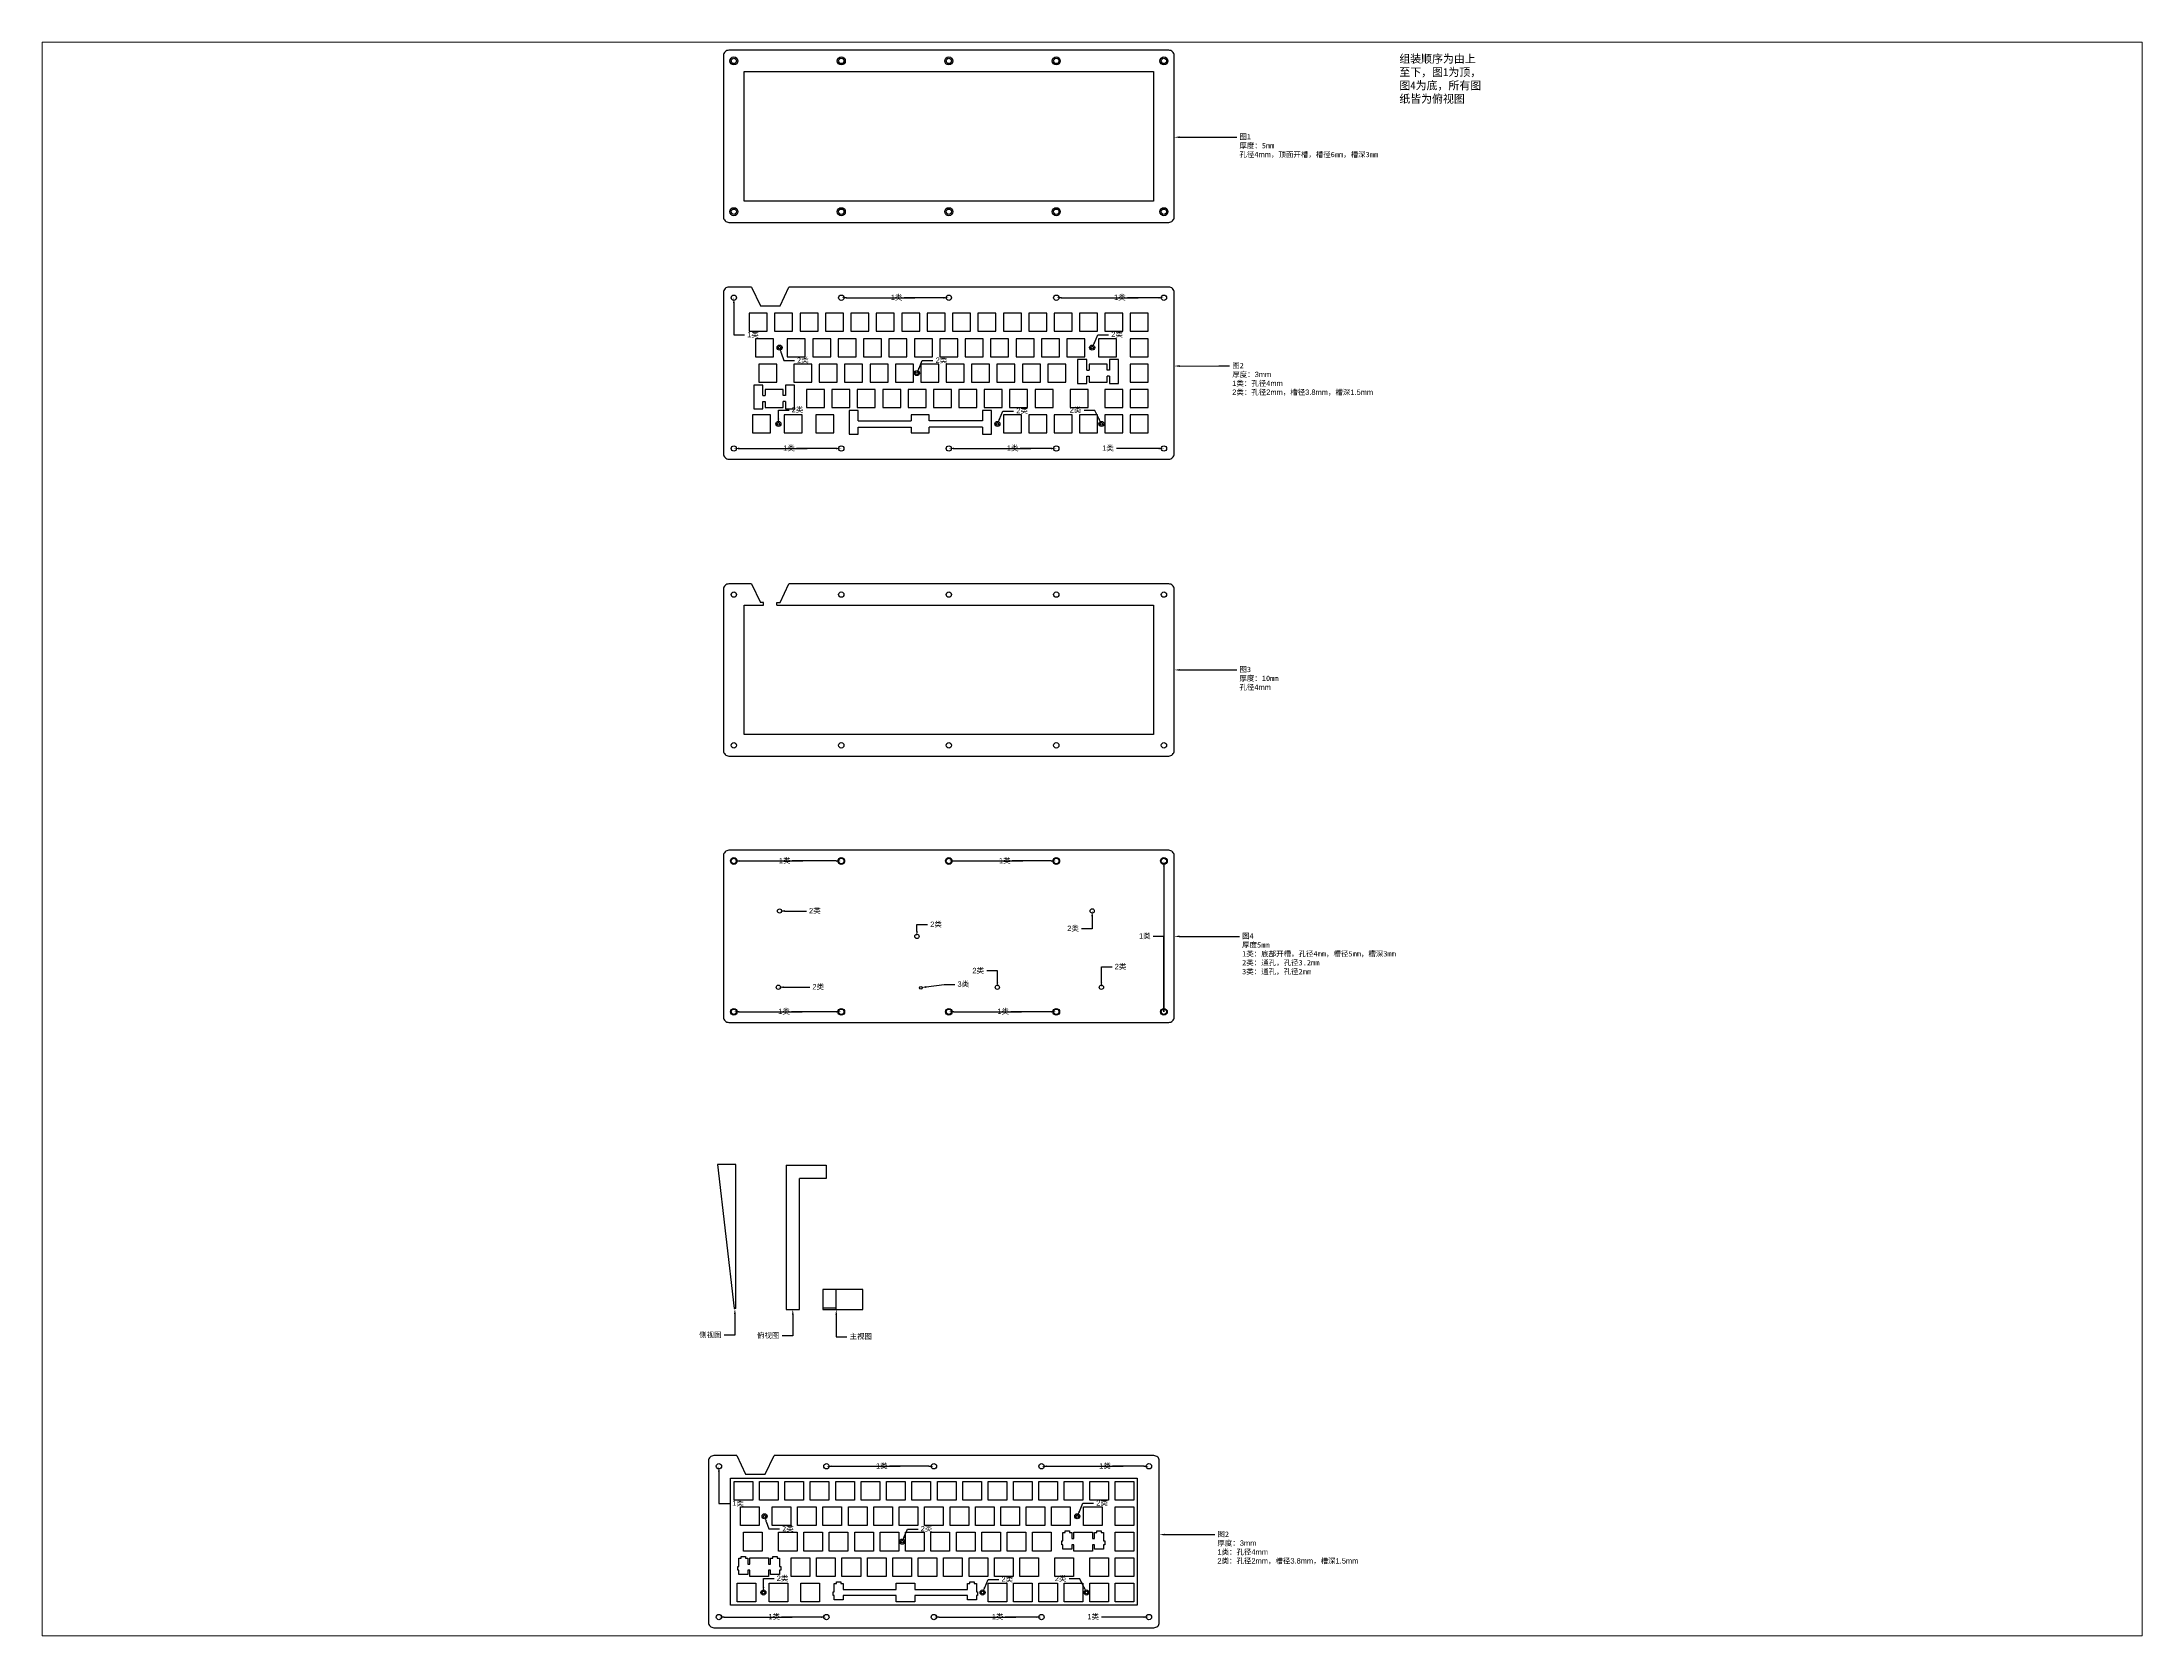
# Paper-space layout '布局2' of a CAD drawing. Header units: millimetres. Extents: x 26 to 231, y 20 to 176.
# The model-space entities are those that its viewports show. They can reach past a viewport. Long polylines and large blocks are cut down to what shows.
import ezdxf
from ezdxf import colors
from ezdxf.entities.mleader import LeaderData, LeaderLine
from ezdxf.math import Vec2, Vec3

# ---------------------------------------------------------------- set-up
doc = ezdxf.new("R2010")
doc.units = ezdxf.units.MM
doc.styles.get("Standard").update_dxf_attribs({"font": 'arial.ttf'})

msp = doc.modelspace()

# ---------------------------------------------------------------- linework, layer by layer
for p, q in [((21.1, -177.5), (27.7, -191.5)), ((42.6, -191.5), (49.1, -177.5)), ((27.7, -191.5), (42.6, -191.5)), ((272.4, -231.9), (265.6, -231.9)), ((265.6, -231.9), (265.6, -249.7)), ((272.4, -239.7), (272.4, -231.9)), ((296.2, -231.9), (289.4, -231.9)), ((289.4, -231.9), (289.4, -239.7)), ((296.2, -249.7), (296.2, -231.9)), ((29.5, -251), (22.8, -251)), ((22.8, -251), (22.8, -268.8)), ((29.5, -258.7), (29.5, -251)), ((53.3, -251), (46.6, -251)), ((46.6, -251), (46.6, -258.7)), ((53.3, -268.8), (53.3, -251)), ((265.6, -249.7), (272.4, -249.7)), ((272.4, -239.7), (274.2, -239.7)), ((272.4, -249.7), (272.4, -244.3)), ((272.4, -244.3), (274.2, -244.3)), ((289.4, -239.7), (287.7, -239.7)), ((289.4, -244.3), (287.7, -244.3)), ((289.4, -244.3), (289.4, -249.7)), ((289.4, -249.7), (296.2, -249.7)), ((29.5, -258.7), (31.3, -258.7)), ((29.5, -268.8), (29.5, -263.3)), ((29.5, -263.3), (31.3, -263.3)), ((46.6, -258.7), (44.8, -258.7)), ((46.6, -263.3), (44.8, -263.3)), ((46.6, -263.3), (46.6, -268.8)), ((22.8, -268.8), (29.5, -268.8)), ((46.6, -268.8), (53.3, -268.8)), ((100.9, -270), (94.2, -270)), ((94.2, -270), (94.2, -287.8)), ((100.9, -277.8), (100.9, -270)), ((100.9, -277.8), (140.8, -277.8)), ((100.9, -287.8), (100.9, -282.4)), ((100.9, -282.4), (140.8, -282.4)), ((194.2, -277.8), (154.3, -277.8)), ((194.2, -282.4), (154.3, -282.4)), ((200.9, -270), (194.2, -270)), ((194.2, -270), (194.2, -277.8)), ((194.2, -282.4), (194.2, -287.8)), ((200.9, -287.8), (200.9, -270)), ((94.2, -287.8), (100.9, -287.8)), ((194.2, -287.8), (200.9, -287.8)), ((21.1, -400), (27.7, -414)), ((42.6, -414), (49.1, -400)), ((30.1, -414), (27.7, -414)), ((30.1, -416), (30.1, -414)), ((40.1, -416), (40.1, -414)), ((40.1, -414), (42.6, -414)), ((-4.5, -835.2), (8, -943.2)), ((9.3, -835.2), (-4.5, -835.2)), ((9.3, -943.2), (9.3, -835.2)), ((47, -835.8), (47, -943.8)), ((47, -835.8), (77, -835.8)), ((57, -943.8), (57, -845.8)), ((77, -845.8), (57, -845.8)), ((77, -835.8), (77, -845.8)), ((84.6, -928.8), (74.6, -928.8)), ((74.6, -928.8), (74.6, -943.8)), ((84.6, -943.8), (84.6, -928.8)), ((104.6, -928.8), (84.6, -928.8)), ((104.6, -943.8), (104.6, -928.8)), ((9.3, -943.2), (8, -943.2)), ((47, -943.8), (57, -943.8)), ((74.6, -942.6), (84.6, -942.6)), ((74.6, -943.8), (84.6, -943.8)), ((84.6, -943.8), (104.6, -943.8)), ((10, -1053.4), (16.6, -1067.4)), ((31.4, -1067.4), (38, -1053.4)), ((16.6, -1067.4), (31.4, -1067.4))]:
    msp.add_line(p, q)
at = {"color": 0}
for p, q in [((5.4, -1070.3), (310.2, -1070.3)), ((5.4, -1165.5), (5.4, -1070.3)), ((310.2, -1070.3), (310.2, -1165.5)), ((8, -1072.8), (22, -1072.8)), ((8, -1086.8), (8, -1072.8)), ((22, -1072.8), (22, -1086.8)), ((27, -1072.8), (41, -1072.8)), ((27, -1086.8), (27, -1072.8)), ((41, -1072.8), (41, -1086.8)), ((46.1, -1072.8), (60.1, -1072.8)), ((46.1, -1086.8), (46.1, -1072.8)), ((60.1, -1072.8), (60.1, -1086.8)), ((65.1, -1072.8), (79.1, -1072.8)), ((65.1, -1086.8), (65.1, -1072.8)), ((79.1, -1072.8), (79.1, -1086.8)), ((84.2, -1072.8), (98.2, -1072.8)), ((84.2, -1086.8), (84.2, -1072.8)), ((98.2, -1072.8), (98.2, -1086.8)), ((103.2, -1072.8), (117.2, -1072.8)), ((103.2, -1086.8), (103.2, -1072.8)), ((117.2, -1072.8), (117.2, -1086.8)), ((122.3, -1072.8), (136.3, -1072.8)), ((122.3, -1086.8), (122.3, -1072.8)), ((136.3, -1072.8), (136.3, -1086.8)), ((141.3, -1072.8), (155.3, -1072.8)), ((141.3, -1086.8), (141.3, -1072.8)), ((155.3, -1072.8), (155.3, -1086.8)), ((160.4, -1072.8), (174.4, -1072.8)), ((160.4, -1086.8), (160.4, -1072.8)), ((174.4, -1072.8), (174.4, -1086.8)), ((179.4, -1072.8), (193.4, -1072.8)), ((179.4, -1086.8), (179.4, -1072.8)), ((193.4, -1072.8), (193.4, -1086.8)), ((198.5, -1072.8), (212.5, -1072.8)), ((198.5, -1086.8), (198.5, -1072.8)), ((212.5, -1072.8), (212.5, -1086.8)), ((217.5, -1072.8), (231.5, -1072.8)), ((217.5, -1086.8), (217.5, -1072.8)), ((231.5, -1072.8), (231.5, -1086.8)), ((236.6, -1072.8), (250.6, -1072.8)), ((236.6, -1086.8), (236.6, -1072.8)), ((250.6, -1072.8), (250.6, -1086.8)), ((255.6, -1072.8), (269.6, -1072.8)), ((255.6, -1086.8), (255.6, -1072.8)), ((269.6, -1072.8), (269.6, -1086.8)), ((274.7, -1072.8), (288.7, -1072.8)), ((274.7, -1086.8), (274.7, -1072.8)), ((288.7, -1072.8), (288.7, -1086.8)), ((293.7, -1072.8), (307.7, -1072.8)), ((293.7, -1086.8), (293.7, -1072.8)), ((307.7, -1072.8), (307.7, -1086.8)), ((22, -1086.8), (8, -1086.8)), ((12.7, -1091.9), (26.7, -1091.9)), ((12.7, -1105.9), (12.7, -1091.9)), ((26.7, -1091.9), (26.7, -1105.9)), ((41, -1086.8), (27, -1086.8)), ((36.5, -1091.9), (50.5, -1091.9)), ((36.5, -1105.9), (36.5, -1091.9)), ((60.1, -1086.8), (46.1, -1086.8)), ((50.5, -1091.9), (50.5, -1105.9)), ((55.6, -1091.9), (69.6, -1091.9)), ((55.6, -1105.9), (55.6, -1091.9)), ((79.1, -1086.8), (65.1, -1086.8)), ((69.6, -1091.9), (69.6, -1105.9)), ((74.6, -1091.9), (88.6, -1091.9)), ((74.6, -1105.9), (74.6, -1091.9)), ((98.2, -1086.8), (84.2, -1086.8)), ((88.6, -1091.9), (88.6, -1105.9)), ((93.7, -1091.9), (107.7, -1091.9)), ((93.7, -1105.9), (93.7, -1091.9)), ((117.2, -1086.8), (103.2, -1086.8)), ((107.7, -1091.9), (107.7, -1105.9)), ((112.7, -1091.9), (126.7, -1091.9)), ((112.7, -1105.9), (112.7, -1091.9)), ((136.3, -1086.8), (122.3, -1086.8)), ((126.7, -1091.9), (126.7, -1105.9)), ((131.8, -1091.9), (145.8, -1091.9)), ((131.8, -1105.9), (131.8, -1091.9)), ((155.3, -1086.8), (141.3, -1086.8)), ((145.8, -1091.9), (145.8, -1105.9)), ((150.8, -1091.9), (164.8, -1091.9)), ((150.8, -1105.9), (150.8, -1091.9)), ((174.4, -1086.8), (160.4, -1086.8)), ((164.8, -1091.9), (164.8, -1105.9)), ((169.9, -1091.9), (183.9, -1091.9)), ((169.9, -1105.9), (169.9, -1091.9)), ((193.4, -1086.8), (179.4, -1086.8)), ((183.9, -1091.9), (183.9, -1105.9)), ((188.9, -1091.9), (202.9, -1091.9)), ((188.9, -1105.9), (188.9, -1091.9)), ((212.5, -1086.8), (198.5, -1086.8)), ((202.9, -1091.9), (202.9, -1105.9)), ((208, -1091.9), (222, -1091.9)), ((208, -1105.9), (208, -1091.9)), ((231.5, -1086.8), (217.5, -1086.8)), ((222, -1091.9), (222, -1105.9)), ((227, -1091.9), (241, -1091.9)), ((227, -1105.9), (227, -1091.9)), ((250.6, -1086.8), (236.6, -1086.8)), ((241, -1091.9), (241, -1105.9)), ((246.1, -1091.9), (260.1, -1091.9)), ((246.1, -1105.9), (246.1, -1091.9)), ((269.6, -1086.8), (255.6, -1086.8)), ((260.1, -1091.9), (260.1, -1105.9)), ((269.9, -1091.9), (283.9, -1091.9)), ((269.9, -1105.9), (269.9, -1091.9)), ((288.7, -1086.8), (274.7, -1086.8)), ((283.9, -1091.9), (283.9, -1105.9)), ((307.7, -1086.8), (293.7, -1086.8)), ((293.7, -1091.9), (307.7, -1091.9)), ((293.7, -1105.9), (293.7, -1091.9)), ((307.7, -1091.9), (307.7, -1105.9)), ((26.7, -1105.9), (12.7, -1105.9)), ((15.1, -1110.9), (29.1, -1110.9)), ((15.1, -1124.9), (15.1, -1110.9)), ((29.1, -1110.9), (29.1, -1124.9)), ((50.5, -1105.9), (36.5, -1105.9)), ((41.3, -1110.9), (55.3, -1110.9)), ((41.3, -1124.9), (41.3, -1110.9)), ((55.3, -1110.9), (55.3, -1124.9)), ((69.6, -1105.9), (55.6, -1105.9)), ((60.4, -1110.9), (74.4, -1110.9)), ((60.4, -1124.9), (60.4, -1110.9)), ((74.4, -1110.9), (74.4, -1124.9)), ((88.6, -1105.9), (74.6, -1105.9)), ((79.4, -1110.9), (93.4, -1110.9)), ((79.4, -1124.9), (79.4, -1110.9)), ((93.4, -1110.9), (93.4, -1124.9)), ((107.7, -1105.9), (93.7, -1105.9)), ((98.5, -1110.9), (112.5, -1110.9)), ((98.5, -1124.9), (98.5, -1110.9)), ((112.5, -1110.9), (112.5, -1124.9)), ((126.7, -1105.9), (112.7, -1105.9)), ((117.5, -1110.9), (131.5, -1110.9)), ((117.5, -1124.9), (117.5, -1110.9)), ((131.5, -1110.9), (131.5, -1124.9)), ((145.8, -1105.9), (131.8, -1105.9)), ((136.6, -1110.9), (150.6, -1110.9)), ((136.6, -1124.9), (136.6, -1110.9)), ((150.6, -1110.9), (150.6, -1124.9)), ((164.8, -1105.9), (150.8, -1105.9)), ((155.6, -1110.9), (169.6, -1110.9)), ((155.6, -1124.9), (155.6, -1110.9)), ((169.6, -1110.9), (169.6, -1124.9)), ((183.9, -1105.9), (169.9, -1105.9)), ((174.7, -1110.9), (188.7, -1110.9)), ((174.7, -1124.9), (174.7, -1110.9)), ((188.7, -1110.9), (188.7, -1124.9)), ((202.9, -1105.9), (188.9, -1105.9)), ((193.7, -1110.9), (207.7, -1110.9)), ((193.7, -1124.9), (193.7, -1110.9)), ((207.7, -1110.9), (207.7, -1124.9)), ((222, -1105.9), (208, -1105.9)), ((212.8, -1110.9), (226.8, -1110.9)), ((212.8, -1124.9), (212.8, -1110.9)), ((226.8, -1110.9), (226.8, -1124.9)), ((241, -1105.9), (227, -1105.9)), ((231.8, -1110.9), (245.8, -1110.9)), ((231.8, -1124.9), (231.8, -1110.9)), ((245.8, -1110.9), (245.8, -1124.9)), ((260.1, -1105.9), (246.1, -1105.9)), ((253.7, -1120.2), (253.7, -1117.4)), ((253.7, -1117.4), (254.5, -1117.4)), ((254.5, -1117.4), (254.5, -1111.1)), ((254.5, -1111.1), (256.2, -1111.1)), ((256.2, -1111.1), (256.2, -1109.9)), ((256.2, -1109.9), (259.5, -1109.9)), ((259.5, -1109.9), (259.5, -1111.1)), ((259.5, -1111.1), (261.2, -1111.1)), ((261.2, -1111.1), (261.2, -1115.6)), ((261.2, -1115.6), (262.8, -1115.6)), ((262.8, -1115.6), (262.8, -1110.9)), ((262.8, -1110.9), (276.8, -1110.9)), ((283.9, -1105.9), (269.9, -1105.9)), ((276.8, -1110.9), (276.8, -1115.6)), ((276.8, -1115.6), (278.3, -1115.6)), ((278.3, -1115.6), (278.3, -1111.1)), ((278.3, -1111.1), (280, -1111.1)), ((280, -1111.1), (280, -1109.9)), ((280, -1109.9), (283.3, -1109.9)), ((283.3, -1109.9), (283.3, -1111.1)), ((283.3, -1111.1), (285, -1111.1)), ((285, -1111.1), (285, -1117.4)), ((285, -1117.4), (285.9, -1117.4)), ((285.9, -1117.4), (285.9, -1120.2)), ((307.7, -1105.9), (293.7, -1105.9)), ((293.7, -1110.9), (307.7, -1110.9)), ((293.7, -1124.9), (293.7, -1110.9)), ((307.7, -1110.9), (307.7, -1124.9)), ((11.6, -1136.5), (11.6, -1130.2)), ((11.6, -1130.2), (13.3, -1130.2)), ((13.3, -1130.2), (13.3, -1129)), ((13.3, -1129), (16.6, -1129)), ((29.1, -1124.9), (15.1, -1124.9)), ((16.6, -1129), (16.6, -1130.2)), ((16.6, -1130.2), (18.3, -1130.2)), ((18.3, -1130.2), (18.3, -1134.7)), ((19.9, -1134.7), (19.9, -1130)), ((19.9, -1130), (33.9, -1130)), ((33.9, -1130), (33.9, -1134.7)), ((35.4, -1134.7), (35.4, -1130.2)), ((35.4, -1130.2), (37.1, -1130.2)), ((37.1, -1130.2), (37.1, -1129)), ((37.1, -1129), (40.4, -1129)), ((40.4, -1129), (40.4, -1130.2)), ((40.4, -1130.2), (42.1, -1130.2)), ((55.3, -1124.9), (41.3, -1124.9)), ((42.1, -1130.2), (42.1, -1136.5)), ((50.8, -1130), (64.8, -1130)), ((50.8, -1144), (50.8, -1130)), ((74.4, -1124.9), (60.4, -1124.9)), ((64.8, -1130), (64.8, -1144)), ((69.9, -1130), (83.9, -1130)), ((69.9, -1144), (69.9, -1130)), ((93.4, -1124.9), (79.4, -1124.9)), ((83.9, -1130), (83.9, -1144)), ((88.9, -1130), (102.9, -1130)), ((88.9, -1144), (88.9, -1130)), ((112.5, -1124.9), (98.5, -1124.9)), ((102.9, -1130), (102.9, -1144)), ((108, -1130), (122, -1130)), ((108, -1144), (108, -1130)), ((131.5, -1124.9), (117.5, -1124.9)), ((122, -1130), (122, -1144)), ((127, -1130), (141, -1130)), ((127, -1144), (127, -1130)), ((150.6, -1124.9), (136.6, -1124.9)), ((141, -1130), (141, -1144)), ((146.1, -1130), (160.1, -1130)), ((146.1, -1144), (146.1, -1130)), ((169.6, -1124.9), (155.6, -1124.9)), ((160.1, -1130), (160.1, -1144)), ((165.1, -1130), (179.1, -1130)), ((165.1, -1144), (165.1, -1130)), ((188.7, -1124.9), (174.7, -1124.9)), ((179.1, -1130), (179.1, -1144)), ((184.2, -1130), (198.2, -1130)), ((184.2, -1144), (184.2, -1130)), ((207.7, -1124.9), (193.7, -1124.9)), ((198.2, -1130), (198.2, -1144)), ((203.2, -1130), (217.2, -1130)), ((203.2, -1144), (203.2, -1130)), ((226.8, -1124.9), (212.8, -1124.9)), ((217.2, -1130), (217.2, -1144)), ((222.3, -1130), (236.3, -1130)), ((222.3, -1144), (222.3, -1130)), ((245.8, -1124.9), (231.8, -1124.9)), ((236.3, -1130), (236.3, -1144)), ((248.5, -1130), (262.5, -1130)), ((248.5, -1144), (248.5, -1130)), ((254.5, -1120.2), (253.7, -1120.2)), ((254.5, -1123.4), (254.5, -1120.2)), ((261.2, -1123.4), (254.5, -1123.4)), ((262.8, -1120.2), (261.2, -1120.2)), ((261.2, -1120.2), (261.2, -1123.4)), ((262.5, -1130), (262.5, -1144)), ((262.8, -1124.9), (262.8, -1120.2)), ((276.8, -1124.9), (262.8, -1124.9)), ((274.7, -1130), (288.7, -1130)), ((274.7, -1144), (274.7, -1130)), ((278.3, -1120.2), (276.8, -1120.2)), ((276.8, -1120.2), (276.8, -1124.9)), ((278.3, -1123.4), (278.3, -1120.2)), ((285, -1123.4), (278.3, -1123.4)), ((285.9, -1120.2), (285, -1120.2)), ((285, -1120.2), (285, -1123.4)), ((288.7, -1130), (288.7, -1144)), ((307.7, -1124.9), (293.7, -1124.9)), ((293.7, -1130), (307.7, -1130)), ((293.7, -1144), (293.7, -1130)), ((307.7, -1130), (307.7, -1144)), ((10.3, -1149), (24.3, -1149)), ((10.3, -1163), (10.3, -1149)), ((10.8, -1139.3), (10.8, -1136.5)), ((10.8, -1136.5), (11.6, -1136.5)), ((11.6, -1139.3), (10.8, -1139.3)), ((11.6, -1142.5), (11.6, -1139.3)), ((18.3, -1142.5), (11.6, -1142.5)), ((18.3, -1134.7), (19.9, -1134.7)), ((19.9, -1139.3), (18.3, -1139.3)), ((18.3, -1139.3), (18.3, -1142.5)), ((19.9, -1144), (19.9, -1139.3)), ((33.9, -1144), (19.9, -1144)), ((24.3, -1149), (24.3, -1163)), ((33.9, -1134.7), (35.4, -1134.7)), ((35.4, -1139.3), (33.9, -1139.3)), ((33.9, -1139.3), (33.9, -1144)), ((34.2, -1149), (48.2, -1149)), ((34.2, -1163), (34.2, -1149)), ((35.4, -1142.5), (35.4, -1139.3)), ((42.1, -1142.5), (35.4, -1142.5)), ((42.1, -1136.5), (43, -1136.5)), ((43, -1139.3), (42.1, -1139.3)), ((42.1, -1139.3), (42.1, -1142.5)), ((43, -1136.5), (43, -1139.3)), ((48.2, -1149), (48.2, -1163)), ((64.8, -1144), (50.8, -1144)), ((58, -1149), (72, -1149)), ((58, -1163), (58, -1149)), ((83.9, -1144), (69.9, -1144)), ((72, -1149), (72, -1163)), ((83, -1155.5), (83, -1149.2)), ((83, -1149.2), (84.8, -1149.2)), ((84.8, -1149.2), (84.8, -1148)), ((84.8, -1148), (88.1, -1148)), ((88.1, -1148), (88.1, -1149.2)), ((88.1, -1149.2), (89.8, -1149.2)), ((102.9, -1144), (88.9, -1144)), ((89.8, -1149.2), (89.8, -1153.7)), ((122, -1144), (108, -1144)), ((141, -1144), (127, -1144)), ((129.4, -1153.7), (129.4, -1149)), ((129.4, -1149), (143.4, -1149)), ((143.4, -1149), (143.4, -1153.7)), ((160.1, -1144), (146.1, -1144)), ((179.1, -1144), (165.1, -1144)), ((183, -1153.7), (183, -1149.2)), ((183, -1149.2), (184.8, -1149.2)), ((198.2, -1144), (184.2, -1144)), ((184.8, -1149.2), (184.8, -1148)), ((184.8, -1148), (188.1, -1148)), ((188.1, -1148), (188.1, -1149.2)), ((188.1, -1149.2), (189.8, -1149.2)), ((189.8, -1149.2), (189.8, -1155.5)), ((198.5, -1149), (212.5, -1149)), ((198.5, -1163), (198.5, -1149)), ((217.2, -1144), (203.2, -1144)), ((212.5, -1149), (212.5, -1163)), ((217.5, -1149), (231.5, -1149)), ((217.5, -1163), (217.5, -1149)), ((236.3, -1144), (222.3, -1144)), ((231.5, -1149), (231.5, -1163)), ((236.6, -1149), (250.6, -1149)), ((236.6, -1163), (236.6, -1149)), ((262.5, -1144), (248.5, -1144)), ((250.6, -1149), (250.6, -1163)), ((255.6, -1149), (269.6, -1149)), ((255.6, -1163), (255.6, -1149)), ((269.6, -1149), (269.6, -1163)), ((288.7, -1144), (274.7, -1144)), ((274.7, -1149), (288.7, -1149)), ((274.7, -1163), (274.7, -1149)), ((288.7, -1149), (288.7, -1163)), ((307.7, -1144), (293.7, -1144)), ((293.7, -1149), (307.7, -1149)), ((293.7, -1163), (293.7, -1149)), ((307.7, -1149), (307.7, -1163)), ((24.3, -1163), (10.3, -1163)), ((48.2, -1163), (34.2, -1163)), ((72, -1163), (58, -1163)), ((82.2, -1158.3), (82.2, -1155.5)), ((82.2, -1155.5), (83, -1155.5)), ((83, -1158.3), (82.2, -1158.3)), ((83, -1161.5), (83, -1158.3)), ((89.8, -1161.5), (83, -1161.5)), ((89.8, -1153.7), (129.4, -1153.7)), ((129.4, -1158.3), (89.8, -1158.3)), ((89.8, -1158.3), (89.8, -1161.5)), ((129.4, -1163), (129.4, -1158.3)), ((143.4, -1163), (129.4, -1163)), ((143.4, -1153.7), (183, -1153.7)), ((183, -1158.3), (143.4, -1158.3)), ((143.4, -1158.3), (143.4, -1163)), ((183, -1161.5), (183, -1158.3)), ((189.8, -1161.5), (183, -1161.5)), ((189.8, -1155.5), (190.6, -1155.5)), ((190.6, -1158.3), (189.8, -1158.3)), ((189.8, -1158.3), (189.8, -1161.5)), ((190.6, -1155.5), (190.6, -1158.3)), ((212.5, -1163), (198.5, -1163)), ((231.5, -1163), (217.5, -1163)), ((250.6, -1163), (236.6, -1163)), ((269.6, -1163), (255.6, -1163)), ((288.7, -1163), (274.7, -1163)), ((307.7, -1163), (293.7, -1163)), ((310.2, -1165.5), (5.4, -1165.5))]:
    msp.add_line(p, q, dxfattribs=at)
for points in [[(4, -129), (334, -129, 0.414214), (338, -125), (338, -4, 0.414214), (334, 0), (4, 0, 0.414214), (0, -4), (0, -125, 0.414214)], [(4, -728.7), (334, -728.7, 0.414214), (338, -724.7), (338, -603.7, 0.414214), (334, -599.7), (4, -599.7, 0.414214), (0, -603.7), (0, -724.7, 0.414214)]]:
    msp.add_lwpolyline(points, format="xyb", close=True)
for points in [[(15.5, -16), (322.5, -16), (322.5, -113), (15.5, -113)], [(19.4, -210.6), (32.9, -210.6), (32.9, -197.1), (19.4, -197.1)], [(38.4, -210.6), (51.9, -210.6), (51.9, -197.1), (38.4, -197.1)], [(57.5, -210.6), (71, -210.6), (71, -197.1), (57.5, -197.1)], [(76.5, -210.6), (90, -210.6), (90, -197.1), (76.5, -197.1)], [(95.6, -210.6), (109.1, -210.6), (109.1, -197.1), (95.6, -197.1)], [(114.6, -210.6), (128.1, -210.6), (128.1, -197.1), (114.6, -197.1)], [(133.7, -210.6), (147.2, -210.6), (147.2, -197.1), (133.7, -197.1)], [(152.7, -210.6), (166.2, -210.6), (166.2, -197.1), (152.7, -197.1)], [(171.8, -210.6), (185.3, -210.6), (185.3, -197.1), (171.8, -197.1)], [(190.8, -210.6), (204.3, -210.6), (204.3, -197.1), (190.8, -197.1)], [(209.9, -210.6), (223.4, -210.6), (223.4, -197.1), (209.9, -197.1)], [(228.9, -210.6), (242.4, -210.6), (242.4, -197.1), (228.9, -197.1)], [(248, -210.6), (261.5, -210.6), (261.5, -197.1), (248, -197.1)], [(267, -210.6), (280.5, -210.6), (280.5, -197.1), (267, -197.1)], [(286.1, -210.6), (299.6, -210.6), (299.6, -197.1), (286.1, -197.1)], [(305.1, -210.6), (318.6, -210.6), (318.6, -197.1), (305.1, -197.1)], [(24.1, -229.7), (37.6, -229.7), (37.6, -216.2), (24.1, -216.2)], [(47.9, -229.7), (61.4, -229.7), (61.4, -216.2), (47.9, -216.2)], [(67, -229.7), (80.5, -229.7), (80.5, -216.2), (67, -216.2)], [(86, -229.7), (99.5, -229.7), (99.5, -216.2), (86, -216.2)], [(105.1, -229.7), (118.6, -229.7), (118.6, -216.2), (105.1, -216.2)], [(124.1, -229.7), (137.6, -229.7), (137.6, -216.2), (124.1, -216.2)], [(143.2, -229.7), (156.7, -229.7), (156.7, -216.2), (143.2, -216.2)], [(162.2, -229.7), (175.7, -229.7), (175.7, -216.2), (162.2, -216.2)], [(181.3, -229.7), (194.8, -229.7), (194.8, -216.2), (181.3, -216.2)], [(200.3, -229.7), (213.8, -229.7), (213.8, -216.2), (200.3, -216.2)], [(219.4, -229.7), (232.9, -229.7), (232.9, -216.2), (219.4, -216.2)], [(238.4, -229.7), (251.9, -229.7), (251.9, -216.2), (238.4, -216.2)], [(257.5, -229.7), (271, -229.7), (271, -216.2), (257.5, -216.2)], [(281.3, -229.7), (294.8, -229.7), (294.8, -216.2), (281.3, -216.2)], [(305.1, -229.7), (318.6, -229.7), (318.6, -216.2), (305.1, -216.2)], [(26.5, -248.7), (40, -248.7), (40, -235.2), (26.5, -235.2)], [(52.7, -248.7), (66.2, -248.7), (66.2, -235.2), (52.7, -235.2)], [(71.8, -248.7), (85.3, -248.7), (85.3, -235.2), (71.8, -235.2)], [(90.8, -248.7), (104.3, -248.7), (104.3, -235.2), (90.8, -235.2)], [(109.9, -248.7), (123.4, -248.7), (123.4, -235.2), (109.9, -235.2)], [(128.9, -248.7), (142.4, -248.7), (142.4, -235.2), (128.9, -235.2)], [(148, -248.7), (161.5, -248.7), (161.5, -235.2), (148, -235.2)], [(167, -248.7), (180.5, -248.7), (180.5, -235.2), (167, -235.2)], [(186.1, -248.7), (199.6, -248.7), (199.6, -235.2), (186.1, -235.2)], [(205.1, -248.7), (218.6, -248.7), (218.6, -235.2), (205.1, -235.2)], [(224.2, -248.7), (237.7, -248.7), (237.7, -235.2), (224.2, -235.2)], [(243.2, -248.7), (256.7, -248.7), (256.7, -235.2), (243.2, -235.2)], [(305.1, -248.7), (318.6, -248.7), (318.6, -235.2), (305.1, -235.2)], [(62.2, -267.8), (75.7, -267.8), (75.7, -254.3), (62.2, -254.3)], [(81.3, -267.8), (94.8, -267.8), (94.8, -254.3), (81.3, -254.3)], [(100.3, -267.8), (113.8, -267.8), (113.8, -254.3), (100.3, -254.3)], [(119.4, -267.8), (132.9, -267.8), (132.9, -254.3), (119.4, -254.3)], [(138.4, -267.8), (151.9, -267.8), (151.9, -254.3), (138.4, -254.3)], [(157.5, -267.8), (171, -267.8), (171, -254.3), (157.5, -254.3)], [(176.5, -267.8), (190, -267.8), (190, -254.3), (176.5, -254.3)], [(195.6, -267.8), (209.1, -267.8), (209.1, -254.3), (195.6, -254.3)], [(214.6, -267.8), (228.1, -267.8), (228.1, -254.3), (214.6, -254.3)], [(233.7, -267.8), (247.2, -267.8), (247.2, -254.3), (233.7, -254.3)], [(259.9, -267.8), (273.4, -267.8), (273.4, -254.3), (259.9, -254.3)], [(286.1, -267.8), (299.6, -267.8), (299.6, -254.3), (286.1, -254.3)], [(305.1, -267.8), (318.6, -267.8), (318.6, -254.3), (305.1, -254.3)], [(21.8, -286.8), (35.3, -286.8), (35.3, -273.3), (21.8, -273.3)], [(45.6, -286.8), (59.1, -286.8), (59.1, -273.3), (45.6, -273.3)], [(69.4, -286.8), (82.9, -286.8), (82.9, -273.3), (69.4, -273.3)], [(209.9, -286.8), (223.4, -286.8), (223.4, -273.3), (209.9, -273.3)], [(228.9, -286.8), (242.4, -286.8), (242.4, -273.3), (228.9, -273.3)], [(248, -286.8), (261.5, -286.8), (261.5, -273.3), (248, -273.3)], [(267, -286.8), (280.5, -286.8), (280.5, -273.3), (267, -273.3)], [(286.1, -286.8), (299.6, -286.8), (299.6, -273.3), (286.1, -273.3)], [(305.1, -286.8), (318.6, -286.8), (318.6, -273.3), (305.1, -273.3)]]:
    msp.add_lwpolyline(points, close=True)
for points in [[(21.1, -177.5), (4, -177.5, 0.414214), (0, -181.5), (0, -302.5, 0.414214), (4, -306.5), (334, -306.5, 0.414214), (338, -302.5), (338, -181.5, 0.414214), (334, -177.5), (49.1, -177.5)], [(21.1, -400), (4, -400, 0.414214), (0, -404), (0, -525, 0.414214), (4, -529), (334, -529, 0.414214), (338, -525), (338, -404, 0.414214), (334, -400), (49.1, -400)], [(10, -1053.4), (-7.2, -1053.4, 0.414214), (-11.2, -1057.4), (-11.2, -1178.4, 0.414214), (-7.2, -1182.4), (322.8, -1182.4, 0.414214), (326.8, -1178.4), (326.8, -1057.4, 0.414214), (322.8, -1053.4), (38, -1053.4)]]:
    msp.add_lwpolyline(points, format="xyb")
for points in [[(287.7, -239.7), (287.7, -235.2), (274.2, -235.2), (274.2, -239.7)], [(274.2, -244.3), (274.2, -248.7), (287.7, -248.7), (287.7, -244.3)], [(44.8, -258.7), (44.8, -254.3), (31.3, -254.3), (31.3, -258.7)], [(31.3, -263.3), (31.3, -267.8), (44.8, -267.8), (44.8, -263.3)], [(154.3, -277.8), (154.3, -273.3), (140.8, -273.3), (140.8, -277.8)], [(140.8, -282.4), (140.8, -286.8), (154.3, -286.8), (154.3, -282.4)], [(40.1, -416), (322.5, -416), (322.5, -513), (15.5, -513), (15.5, -416), (30.1, -416)]]:
    msp.add_lwpolyline(points)
at = {"color": 240, "true_color": 0xed1f24}
for centre, radius in [((7.8, -8), 3), ((88.4, -8), 3), ((169, -8), 3), ((249.6, -8), 3), ((330.3, -8), 3), ((7.8, -121), 3), ((88.4, -121), 3), ((169, -121), 3), ((249.6, -121), 3), ((330.3, -121), 3), ((42.1, -222.9), 1.9), ((276.5, -222.9), 1.9), ((145.1, -242), 1.9), ((41.2, -280.1), 1.9), ((205.4, -280.1), 1.9), ((283.4, -280.1), 1.9), ((7.8, -607.7), 2.5), ((88.4, -607.7), 2.5), ((169, -607.7), 2.5), ((249.6, -607.7), 2.5), ((330.3, -607.7), 2.5), ((7.8, -720.7), 2.5), ((88.4, -720.7), 2.5), ((169, -720.7), 2.5), ((249.6, -720.7), 2.5), ((330.3, -720.7), 2.5), ((30.9, -1098.9), 1.9), ((265.3, -1098.9), 1.9), ((134, -1117.9), 1.9), ((30, -1156), 1.9), ((194.3, -1156), 1.9), ((272.3, -1156), 1.9)]:
    msp.add_circle(centre, radius, dxfattribs=at)
for centre, radius in [((7.8, -8), 2), ((88.4, -8), 2), ((169, -8), 2), ((249.6, -8), 2), ((330.3, -8), 2), ((7.8, -121), 2), ((88.4, -121), 2), ((169, -121), 2), ((249.6, -121), 2), ((330.3, -121), 2), ((7.8, -185.5), 2), ((88.4, -185.5), 2), ((169, -185.5), 2), ((249.6, -185.5), 2), ((330.3, -185.5), 2), ((42.1, -222.9), 1), ((276.5, -222.9), 1), ((145.1, -242), 1), ((41.2, -280.1), 1), ((205.4, -280.1), 1), ((283.4, -280.1), 1), ((7.8, -298.5), 2), ((88.4, -298.5), 2), ((169, -298.5), 2), ((249.6, -298.5), 2), ((330.3, -298.5), 2), ((7.8, -408), 2), ((88.4, -408), 2), ((169, -408), 2), ((249.6, -408), 2), ((330.3, -408), 2), ((7.8, -521), 2), ((88.4, -521), 2), ((169, -521), 2), ((249.6, -521), 2), ((330.3, -521), 2), ((7.8, -607.7), 2), ((88.4, -607.7), 2), ((169, -607.7), 2), ((249.6, -607.7), 2), ((330.3, -607.7), 2), ((42.1, -645.2), 1.6), ((276.5, -645.1), 1.6), ((145.1, -664.2), 1.6), ((41.2, -702.3), 1.6), ((148, -702.7), 1), ((205.4, -702.3), 1.6), ((283.4, -702.3), 1.6), ((7.8, -720.7), 2), ((88.4, -720.7), 2), ((169, -720.7), 2), ((249.6, -720.7), 2), ((330.3, -720.7), 2), ((-3.4, -1061.4), 2), ((77.2, -1061.4), 2), ((157.8, -1061.4), 2), ((238.5, -1061.4), 2), ((319.1, -1061.4), 2), ((30.9, -1098.9), 1), ((265.3, -1098.9), 1), ((134, -1117.9), 1), ((30, -1156), 1), ((194.3, -1156), 1), ((272.3, -1156), 1), ((-3.4, -1174.4), 2), ((77.2, -1174.4), 2), ((157.8, -1174.4), 2), ((238.5, -1174.4), 2), ((319.1, -1174.4), 2)]:
    msp.add_circle(centre, radius)

# ---------------------------------------------------------------- texts
at = {"insert": (506.8, -3.4), "char_height": 6, "attachment_point": 1}
msp.add_mtext_dynamic_manual_height_columns('{\\fSimSun|b0|i0|c134|p2;组装顺序为由上至下，图1为顶，图4为底，所有图纸皆为俯视图}', width=62.546, gutter_width=12.5, heights=[0], dxfattribs=at)

# ---------------------------------------------------------------- leaders
ml = msp.add_multileader_mtext('Standard')
ml.set_content('{\\fSimSun|b0|i0|c134|p2;图1\\P厚度：5mm\\P孔径4}mm{\\fSimSun|b0|i0|c134|p2;，顶面开槽，槽径6mm，槽深3mm}', color=256)
ml.set_leader_properties()
ml.build(insert=Vec2(0, 0))
ctx = ml.context
ctx.base_point, ctx.plane_origin = Vec3(384.9, -65.1), Vec3(338, -19.1)
notes = []
notes.append((ctx, [(0, (1, 1, 0), (376.9, -65.1), (1, 0), 8, [(0, [(338, -65.2)], 0, [])])]))
ctx.mtext.insert, ctx.mtext.flow_direction = Vec3(386.9, -62.8), 5
ml = msp.add_multileader_mtext('Standard')
ml.set_content('1{\\fSimSun|b0|i0|c134|p2;类}', color=256)
ml.set_leader_properties()
ml.build(insert=Vec2(0, 0))
ctx = ml.context
ctx.base_point, ctx.plane_origin = Vec3(15.8, -213.4), Vec3(7.8, -185.5)
notes.append((ctx, [(0, (1, 1, 0), (7.8, -213.4), (1, 0), 8, [(0, [(7.8, -185.5)], 0, [])])]))
ctx.mtext.insert, ctx.mtext.flow_direction = Vec3(17.8, -211.1), 5
ml = msp.add_multileader_mtext('Standard')
ml.set_content('1{\\fSimSun|b0|i0|c134|p2;类}', color=256)
ml.set_leader_properties()
ml.build(insert=Vec2(0, 0))
ctx = ml.context
ctx.base_point, ctx.plane_origin = Vec3(123.5, -185.5), Vec3(88.4, -185.5)
notes.append((ctx, [(1, (1, 1, 0), (143.5, -185.5), (-1, 0), 8, [(0, [(88.4, -185.5)], 0, []), (1, [(169, -185.5)], 0, [])])]))
ctx.mtext.insert, ctx.mtext.flow_direction = Vec3(125.5, -183.2), 5
ml = msp.add_multileader_mtext('Standard')
ml.set_content('1{\\fSimSun|b0|i0|c134|p2;类}', color=256)
ml.set_leader_properties()
ml.build(insert=Vec2(0, 0))
ctx = ml.context
ctx.base_point, ctx.plane_origin = Vec3(290.9, -185.5), Vec3(249.6, -185.5)
notes.append((ctx, [(1, (1, 1, 0), (310.9, -185.5), (-1, 0), 8, [(0, [(249.6, -185.5)], 0, []), (1, [(330.3, -185.5)], 0, [])])]))
ctx.mtext.insert, ctx.mtext.flow_direction = Vec3(292.9, -183.2), 5
ml = msp.add_multileader_mtext('Standard')
ml.set_content('2{\\fSimSun|b0|i0|c134|p2;类}', color=256)
ml.set_leader_properties()
ml.build(insert=Vec2(0, 0))
ctx = ml.context
ctx.base_point, ctx.plane_origin = Vec3(288.8, -213.2), Vec3(276.5, -222.9)
notes.append((ctx, [(0, (1, 1, 0), (280.8, -213.2), (1, 0), 8, [(0, [(276.5, -222.9)], 0, [])])]))
ctx.mtext.insert, ctx.mtext.flow_direction = Vec3(290.8, -210.9), 5
ml = msp.add_multileader_mtext('Standard')
ml.set_content('{\\fSimSun|b0|i0|c134|p2;2类}', color=256)
ml.set_leader_properties()
ml.build(insert=Vec2(0, 0))
ctx = ml.context
ctx.base_point, ctx.plane_origin = Vec3(53.2, -232.5), Vec3(42.1, -222.9)
notes.append((ctx, [(0, (1, 1, 0), (45.2, -232.5), (1, 0), 8, [(0, [(42.1, -222.9)], 0, [])])]))
ctx.mtext.insert, ctx.mtext.flow_direction = Vec3(55.2, -230.2), 5
ml = msp.add_multileader_mtext('Standard')
ml.set_content('2{\\fSimSun|b0|i0|c134|p2;类}', color=256)
ml.set_leader_properties()
ml.build(insert=Vec2(0, 0))
ctx = ml.context
ctx.base_point, ctx.plane_origin = Vec3(157.1, -232.6), Vec3(145.1, -242)
notes.append((ctx, [(0, (1, 1, 0), (149.1, -232.6), (1, 0), 8, [(0, [(145.1, -242)], 0, [])])]))
ctx.mtext.insert, ctx.mtext.flow_direction = Vec3(159.1, -230.3), 5
ml = msp.add_multileader_mtext('Standard')
ml.set_content('{\\fSimSun|b0|i0|c134|p2;图2\\P厚度：}3mm\\P1{\\fSimSun|b0|i0|c134|p2;类：孔径}4mm\\P2{\\fSimSun|b0|i0|c134|p2;类：孔径}2mm{\\fSimSun|b0|i0|c134|p2;，槽径}3.8mm{\\fSimSun|b0|i0|c134|p2;，槽深}1.5mm', color=256)
ml.set_leader_properties()
ml.build(insert=Vec2(0, 0))
ctx = ml.context
ctx.base_point, ctx.plane_origin = Vec3(379.5, -236.6), Vec3(338, -288.8)
notes.append((ctx, [(0, (1, 1, 0), (371.5, -236.6), (1, 0), 8, [(0, [(338, -236.7)], 0, [])])]))
ctx.mtext.insert, ctx.mtext.flow_direction = Vec3(381.5, -234.3), 5
ml = msp.add_multileader_mtext('Standard')
ml.set_content('2{\\fSimSun|b0|i0|c134|p2;类}', color=256)
ml.set_leader_properties()
ml.build(insert=Vec2(0, 0))
ctx = ml.context
ctx.base_point, ctx.plane_origin = Vec3(49.2, -269.7), Vec3(41.2, -280.1)
notes.append((ctx, [(0, (1, 1, 0), (41.2, -269.7), (1, 0), 8, [(0, [(41.2, -280.1)], 0, [])])]))
ctx.mtext.insert, ctx.mtext.flow_direction = Vec3(51.2, -267.4), 5
ml = msp.add_multileader_mtext('Standard')
ml.set_content('2{\\fSimSun|b0|i0|c134|p2;类}', color=256)
ml.set_leader_properties()
ml.build(insert=Vec2(0, 0))
ctx = ml.context
ctx.base_point, ctx.plane_origin = Vec3(217.6, -270.4), Vec3(205.4, -280.1)
notes.append((ctx, [(0, (1, 1, 0), (209.6, -270.4), (1, 0), 8, [(0, [(205.4, -280.1)], 0, [])])]))
ctx.mtext.insert, ctx.mtext.flow_direction = Vec3(219.6, -268.1), 5
ml = msp.add_multileader_mtext('Standard')
ml.set_content('2{\\fSimSun|b0|i0|c134|p2;类}', color=256)
ml.set_leader_properties()
ml.build(insert=Vec2(0, 0))
ctx = ml.context
ctx.base_point, ctx.plane_origin = Vec3(258, -269.9), Vec3(283.4, -280.1)
ctx.text_align_type = 2
notes.append((ctx, [(0, (1, 1, 0), (278.4, -269.9), (-1, 0), 8, [(0, [(283.4, -280.1)], 0, [])])]))
ctx.mtext.insert, ctx.mtext.alignment, ctx.mtext.flow_direction = Vec3(268.4, -267.6), 3, 5
ml = msp.add_multileader_mtext('Standard')
ml.set_content('1{\\fSimSun|b0|i0|c134|p2;类}', color=256)
ml.set_leader_properties()
ml.build(insert=Vec2(0, 0))
ctx = ml.context
ctx.base_point, ctx.plane_origin = Vec3(42.8, -298.5), Vec3(7.8, -298.5)
notes.append((ctx, [(1, (1, 1, 0), (62.8, -298.5), (-1, 0), 8, [(0, [(7.8, -298.5)], 0, []), (1, [(88.4, -298.5)], 0, [])])]))
ctx.mtext.insert, ctx.mtext.flow_direction = Vec3(44.8, -296.2), 5
ml = msp.add_multileader_mtext('Standard')
ml.set_content('1{\\fSimSun|b0|i0|c134|p2;类}', color=256)
ml.set_leader_properties()
ml.build(insert=Vec2(0, 0))
ctx = ml.context
ctx.base_point, ctx.plane_origin = Vec3(210.5, -298.5), Vec3(169, -298.5)
notes.append((ctx, [(1, (1, 1, 0), (230.5, -298.5), (-1, 0), 8, [(0, [(169, -298.5)], 0, []), (1, [(249.6, -298.5)], 0, [])])]))
ctx.mtext.insert, ctx.mtext.flow_direction = Vec3(212.5, -296.2), 5
ml = msp.add_multileader_mtext('Standard')
ml.set_content('1{\\fSimSun|b0|i0|c134|p2;类}', color=256)
ml.set_leader_properties()
ml.build(insert=Vec2(0, 0))
ctx = ml.context
ctx.base_point, ctx.plane_origin = Vec3(282.7, -298.5), Vec3(330.3, -298.5)
ctx.text_align_type = 2
notes.append((ctx, [(0, (1, 1, 0), (302.7, -298.5), (-1, 0), 8, [(0, [(330.3, -298.5)], 0, [])])]))
ctx.mtext.insert, ctx.mtext.alignment, ctx.mtext.flow_direction = Vec3(292.7, -296.2), 3, 5
ml = msp.add_multileader_mtext('Standard')
ml.set_content('{\\fSimSun|b0|i0|c134|p2;图3\\P厚度：10mm\\P孔径}4mm', color=256)
ml.set_leader_properties()
ml.build(insert=Vec2(0, 0))
ctx = ml.context
ctx.base_point, ctx.plane_origin = Vec3(384.9, -464.4), Vec3(338, -418.3)
notes.append((ctx, [(0, (1, 1, 0), (376.9, -464.4), (1, 0), 8, [(0, [(338, -464.5)], 0, [])])]))
ctx.mtext.insert, ctx.mtext.flow_direction = Vec3(386.9, -462.1), 5
ml = msp.add_multileader_mtext('Standard')
ml.set_content('1{\\fSimSun|b0|i0|c134|p2;类}', color=256)
ml.set_leader_properties()
ml.build(insert=Vec2(0, 0))
ctx = ml.context
ctx.base_point, ctx.plane_origin = Vec3(39.6, -607.7), Vec3(7.8, -607.7)
notes.append((ctx, [(1, (1, 1, 0), (59.6, -607.7), (-1, 0), 8, [(0, [(7.8, -607.7)], 0, []), (1, [(88.4, -607.7)], 0, [])])]))
ctx.mtext.insert, ctx.mtext.flow_direction = Vec3(41.6, -605.4), 5
ml = msp.add_multileader_mtext('Standard')
ml.set_content('1{\\fSimSun|b0|i0|c134|p2;类}', color=256)
ml.set_leader_properties()
ml.build(insert=Vec2(0, 0))
ctx = ml.context
ctx.base_point, ctx.plane_origin = Vec3(204.6, -607.7), Vec3(169, -607.7)
notes.append((ctx, [(1, (1, 1, 0), (224.6, -607.7), (-1, 0), 8, [(0, [(169, -607.7)], 0, []), (1, [(249.6, -607.7)], 0, [])])]))
ctx.mtext.insert, ctx.mtext.flow_direction = Vec3(206.6, -605.4), 5
ml = msp.add_multileader_mtext('Standard')
ml.set_content('1{\\fSimSun|b0|i0|c134|p2;类}', color=256)
ml.set_leader_properties()
ml.build(insert=Vec2(0, 0))
ctx = ml.context
ctx.base_point, ctx.plane_origin = Vec3(310.3, -664.2), Vec3(330.3, -607.7)
ctx.text_align_type = 2
notes.append((ctx, [(0, (1, 1, 0), (330.3, -664.2), (-1, 0), 8, [(1, [(330.3, -607.7), (330.3, -720.7)], 0, [])])]))
ctx.mtext.insert, ctx.mtext.alignment, ctx.mtext.flow_direction = Vec3(320.3, -661.9), 3, 5
ml = msp.add_multileader_mtext('Standard')
ml.set_content('2{\\fSimSun|b0|i0|c134|p2;类}', color=256)
ml.set_leader_properties()
ml.build(insert=Vec2(0, 0))
ctx = ml.context
ctx.base_point, ctx.plane_origin = Vec3(62.2, -645.2), Vec3(42.1, -645.2)
notes.append((ctx, [(0, (1, 1, 0), (54.2, -645.2), (1, 0), 8, [(0, [(42.1, -645.2)], 0, [])])]))
ctx.mtext.insert, ctx.mtext.flow_direction = Vec3(64.2, -642.9), 5
ml = msp.add_multileader_mtext('Standard')
ml.set_content('2{\\fSimSun|b0|i0|c134|p2;类}', color=256)
ml.set_leader_properties()
ml.build(insert=Vec2(0, 0))
ctx = ml.context
ctx.base_point, ctx.plane_origin = Vec3(256.1, -658.5), Vec3(276.5, -645.1)
ctx.text_align_type = 2
notes.append((ctx, [(0, (1, 1, 0), (276.5, -658.5), (-1, 0), 8, [(0, [(276.5, -645.1)], 0, [])])]))
ctx.mtext.insert, ctx.mtext.alignment, ctx.mtext.flow_direction = Vec3(266.5, -656.2), 3, 5
ml = msp.add_multileader_mtext('Standard')
ml.set_content('2{\\fSimSun|b0|i0|c134|p2;类}', color=256)
ml.set_leader_properties()
ml.build(insert=Vec2(0, 0))
ctx = ml.context
ctx.base_point, ctx.plane_origin = Vec3(153.1, -655.3), Vec3(145.1, -664.2)
notes.append((ctx, [(0, (1, 1, 0), (145.1, -655.3), (1, 0), 8, [(0, [(145.1, -664.2)], 0, [])])]))
ctx.mtext.insert, ctx.mtext.flow_direction = Vec3(155.1, -653.1), 5
ml = msp.add_multileader_mtext('Standard')
ml.set_content('{\\fSimSun|b0|i0|c134|p2;图4\\P厚度5mm\\P1类：底部开槽，孔径4mm，槽径5mm，槽深3mm\\P2类：通孔，孔径3.2mm\\P3类：通孔，孔径2mm}', color=256)
ml.set_leader_properties()
ml.build(insert=Vec2(0, 0))
ctx = ml.context
ctx.base_point, ctx.plane_origin = Vec3(386.9, -664.2), Vec3(338, -699.9)
notes.append((ctx, [(0, (1, 1, 0), (378.9, -664.2), (1, 0), 8, [(0, [(338, -664.2)], 0, [])])]))
ctx.mtext.insert, ctx.mtext.flow_direction = Vec3(388.9, -661.9), 5
ml = msp.add_multileader_mtext('Standard')
ml.set_content('2{\\fSimSun|b0|i0|c134|p2;类}', color=256)
ml.set_leader_properties()
ml.build(insert=Vec2(0, 0))
ctx = ml.context
ctx.base_point, ctx.plane_origin = Vec3(185, -690.1), Vec3(205.4, -702.3)
ctx.text_align_type = 2
notes.append((ctx, [(0, (1, 1, 0), (205.4, -690.1), (-1, 0), 8, [(0, [(205.4, -702.3)], 0, [])])]))
ctx.mtext.insert, ctx.mtext.alignment, ctx.mtext.flow_direction = Vec3(195.4, -687.8), 3, 5
ml = msp.add_multileader_mtext('Standard')
ml.set_content('2{\\fSimSun|b0|i0|c134|p2;类}', color=256)
ml.set_leader_properties()
ml.build(insert=Vec2(0, 0))
ctx = ml.context
ctx.base_point, ctx.plane_origin = Vec3(291.4, -687.1), Vec3(283.4, -702.3)
notes.append((ctx, [(0, (1, 1, 0), (283.4, -687.1), (1, 0), 8, [(0, [(283.4, -702.3)], 0, [])])]))
ctx.mtext.insert, ctx.mtext.flow_direction = Vec3(293.4, -684.8), 5
ml = msp.add_multileader_mtext('Standard')
ml.set_content('2{\\fSimSun|b0|i0|c134|p2;类}', color=256)
ml.set_leader_properties()
ml.build(insert=Vec2(0, 0))
ctx = ml.context
ctx.base_point, ctx.plane_origin = Vec3(64.7, -702.3), Vec3(41.2, -702.3)
notes.append((ctx, [(0, (1, 1, 0), (56.7, -702.3), (1, 0), 8, [(0, [(41.2, -702.3)], 0, [])])]))
ctx.mtext.insert, ctx.mtext.flow_direction = Vec3(66.7, -700), 5
ml = msp.add_multileader_mtext('Standard')
ml.set_content('3{\\fSimSun|b0|i0|c134|p2;类}', color=256)
ml.set_leader_properties()
ml.build(insert=Vec2(0, 0))
ctx = ml.context
ctx.base_point, ctx.plane_origin = Vec3(173.5, -700.2), Vec3(148, -702.7)
notes.append((ctx, [(0, (1, 1, 0), (165.5, -700.2), (1, 0), 8, [(0, [(148, -702.7)], 0, [])])]))
ctx.mtext.insert, ctx.mtext.flow_direction = Vec3(175.5, -697.9), 5
ml = msp.add_multileader_mtext('Standard')
ml.set_content('1{\\fSimSun|b0|i0|c134|p2;类}', color=256)
ml.set_leader_properties()
ml.build(insert=Vec2(0, 0))
ctx = ml.context
ctx.base_point, ctx.plane_origin = Vec3(39.1, -720.7), Vec3(7.8, -720.7)
notes.append((ctx, [(1, (1, 1, 0), (59.1, -720.7), (-1, 0), 8, [(0, [(7.8, -720.7)], 0, []), (1, [(88.4, -720.7)], 0, [])])]))
ctx.mtext.insert, ctx.mtext.flow_direction = Vec3(41.1, -718.4), 5
ml = msp.add_multileader_mtext('Standard')
ml.set_content('1{\\fSimSun|b0|i0|c134|p2;类}', color=256)
ml.set_leader_properties()
ml.build(insert=Vec2(0, 0))
ctx = ml.context
ctx.base_point, ctx.plane_origin = Vec3(203.4, -720.7), Vec3(169, -720.7)
notes.append((ctx, [(1, (1, 1, 0), (223.4, -720.7), (-1, 0), 8, [(0, [(169, -720.7)], 0, []), (1, [(249.6, -720.7)], 0, [])])]))
ctx.mtext.insert, ctx.mtext.flow_direction = Vec3(205.4, -718.4), 5
ml = msp.add_multileader_mtext('Standard')
ml.set_content('{\\fSimSun|b0|i0|c134|p2;侧视图}', color=256)
ml.set_leader_properties()
ml.build(insert=Vec2(0, 0))
ctx = ml.context
ctx.base_point, ctx.plane_origin = Vec3(-19.8, -963.2), Vec3(8.6, -943.2)
ctx.text_align_type = 2
notes.append((ctx, [(0, (1, 1, 0), (8.6, -963.2), (-1, 0), 8, [(0, [(8.6, -943.2)], 0, [])])]))
ctx.mtext.insert, ctx.mtext.alignment, ctx.mtext.flow_direction = Vec3(-1.4, -960.9), 3, 5
ml = msp.add_multileader_mtext('Standard')
ml.set_content('{\\fSimSun|b0|i0|c134|p2;俯视图}', color=256)
ml.set_leader_properties()
ml.build(insert=Vec2(0, 0))
ctx = ml.context
ctx.base_point, ctx.plane_origin = Vec3(23.6, -963.6), Vec3(52, -943.8)
ctx.text_align_type = 2
notes.append((ctx, [(0, (1, 1, 0), (52, -963.6), (-1, 0), 8, [(0, [(52, -943.8)], 0, [])])]))
ctx.mtext.insert, ctx.mtext.alignment, ctx.mtext.flow_direction = Vec3(42, -961.3), 3, 5
ml = msp.add_multileader_mtext('Standard')
ml.set_content('{\\fSimSun|b0|i0|c134|p2;主视图}', color=256)
ml.set_leader_properties()
ml.build(insert=Vec2(0, 0))
ctx = ml.context
ctx.base_point, ctx.plane_origin = Vec3(92.6, -964.3), Vec3(84.6, -943.8)
notes.append((ctx, [(0, (1, 1, 0), (84.6, -964.3), (1, 0), 8, [(0, [(84.6, -943.8)], 0, [])])]))
ctx.mtext.insert, ctx.mtext.flow_direction = Vec3(94.6, -962), 5
ml = msp.add_multileader_mtext('Standard')
ml.set_content('1{\\fSimSun|b0|i0|c134|p2;类}', color=256)
ml.set_leader_properties()
ml.build(insert=Vec2(0, 0))
ctx = ml.context
ctx.base_point, ctx.plane_origin = Vec3(4.6, -1089.3), Vec3(-3.4, -1061.4)
notes.append((ctx, [(0, (1, 1, 0), (-3.4, -1089.3), (1, 0), 8, [(0, [(-3.4, -1061.4)], 0, [])])]))
ctx.mtext.insert, ctx.mtext.flow_direction = Vec3(6.6, -1087), 5
ml = msp.add_multileader_mtext('Standard')
ml.set_content('1{\\fSimSun|b0|i0|c134|p2;类}', color=256)
ml.set_leader_properties()
ml.build(insert=Vec2(0, 0))
ctx = ml.context
ctx.base_point, ctx.plane_origin = Vec3(112.4, -1061.4), Vec3(77.2, -1061.4)
notes.append((ctx, [(1, (1, 1, 0), (132.4, -1061.4), (-1, 0), 8, [(0, [(77.2, -1061.4)], 0, []), (1, [(157.8, -1061.4)], 0, [])])]))
ctx.mtext.insert, ctx.mtext.flow_direction = Vec3(114.4, -1059.1), 5
ml = msp.add_multileader_mtext('Standard')
ml.set_content('1{\\fSimSun|b0|i0|c134|p2;类}', color=256)
ml.set_leader_properties()
ml.build(insert=Vec2(0, 0))
ctx = ml.context
ctx.base_point, ctx.plane_origin = Vec3(279.8, -1061.4), Vec3(238.5, -1061.4)
notes.append((ctx, [(1, (1, 1, 0), (299.8, -1061.4), (-1, 0), 8, [(0, [(238.5, -1061.4)], 0, []), (1, [(319.1, -1061.4)], 0, [])])]))
ctx.mtext.insert, ctx.mtext.flow_direction = Vec3(281.8, -1059.1), 5
ml = msp.add_multileader_mtext('Standard')
ml.set_content('2{\\fSimSun|b0|i0|c134|p2;类}', color=256)
ml.set_leader_properties()
ml.build(insert=Vec2(0, 0))
ctx = ml.context
ctx.base_point, ctx.plane_origin = Vec3(277.6, -1089.1), Vec3(265.3, -1098.9)
notes.append((ctx, [(0, (1, 1, 0), (269.6, -1089.1), (1, 0), 8, [(0, [(265.3, -1098.9)], 0, [])])]))
ctx.mtext.insert, ctx.mtext.flow_direction = Vec3(279.6, -1086.8), 5
ml = msp.add_multileader_mtext('Standard')
ml.set_content('{\\fSimSun|b0|i0|c134|p2;2类}', color=256)
ml.set_leader_properties()
ml.build(insert=Vec2(0, 0))
ctx = ml.context
ctx.base_point, ctx.plane_origin = Vec3(42, -1108.4), Vec3(30.9, -1098.9)
notes.append((ctx, [(0, (1, 1, 0), (34, -1108.4), (1, 0), 8, [(0, [(30.9, -1098.9)], 0, [])])]))
ctx.mtext.insert, ctx.mtext.flow_direction = Vec3(44, -1106.1), 5
ml = msp.add_multileader_mtext('Standard')
ml.set_content('2{\\fSimSun|b0|i0|c134|p2;类}', color=256)
ml.set_leader_properties()
ml.build(insert=Vec2(0, 0))
ctx = ml.context
ctx.base_point, ctx.plane_origin = Vec3(145.9, -1108.5), Vec3(134, -1117.9)
notes.append((ctx, [(0, (1, 1, 0), (137.9, -1108.5), (1, 0), 8, [(0, [(134, -1117.9)], 0, [])])]))
ctx.mtext.insert, ctx.mtext.flow_direction = Vec3(147.9, -1106.2), 5
ml = msp.add_multileader_mtext('Standard')
ml.set_content('{\\fSimSun|b0|i0|c134|p2;图2\\P厚度：}3mm\\P1{\\fSimSun|b0|i0|c134|p2;类：孔径}4mm\\P2{\\fSimSun|b0|i0|c134|p2;类：孔径}2mm{\\fSimSun|b0|i0|c134|p2;，槽径}3.8mm{\\fSimSun|b0|i0|c134|p2;，槽深}1.5mm', color=256)
ml.set_leader_properties()
ml.build(insert=Vec2(0, 0))
ctx = ml.context
ctx.base_point, ctx.plane_origin = Vec3(368.4, -1112.6), Vec3(326.8, -1164.7)
notes.append((ctx, [(0, (1, 1, 0), (360.4, -1112.6), (1, 0), 8, [(0, [(326.8, -1112.6)], 0, [])])]))
ctx.mtext.insert, ctx.mtext.flow_direction = Vec3(370.4, -1110.3), 5
ml = msp.add_multileader_mtext('Standard')
ml.set_content('2{\\fSimSun|b0|i0|c134|p2;类}', color=256)
ml.set_leader_properties()
ml.build(insert=Vec2(0, 0))
ctx = ml.context
ctx.base_point, ctx.plane_origin = Vec3(38, -1145.6), Vec3(30, -1156)
notes.append((ctx, [(0, (1, 1, 0), (30, -1145.6), (1, 0), 8, [(0, [(30, -1156)], 0, [])])]))
ctx.mtext.insert, ctx.mtext.flow_direction = Vec3(40, -1143.3), 5
ml = msp.add_multileader_mtext('Standard')
ml.set_content('2{\\fSimSun|b0|i0|c134|p2;类}', color=256)
ml.set_leader_properties()
ml.build(insert=Vec2(0, 0))
ctx = ml.context
ctx.base_point, ctx.plane_origin = Vec3(206.5, -1146.3), Vec3(194.3, -1156)
notes.append((ctx, [(0, (1, 1, 0), (198.5, -1146.3), (1, 0), 8, [(0, [(194.3, -1156)], 0, [])])]))
ctx.mtext.insert, ctx.mtext.flow_direction = Vec3(208.5, -1144), 5
ml = msp.add_multileader_mtext('Standard')
ml.set_content('2{\\fSimSun|b0|i0|c134|p2;类}', color=256)
ml.set_leader_properties()
ml.build(insert=Vec2(0, 0))
ctx = ml.context
ctx.base_point, ctx.plane_origin = Vec3(246.8, -1145.8), Vec3(272.3, -1156)
ctx.text_align_type = 2
notes.append((ctx, [(0, (1, 1, 0), (267.2, -1145.8), (-1, 0), 8, [(0, [(272.3, -1156)], 0, [])])]))
ctx.mtext.insert, ctx.mtext.alignment, ctx.mtext.flow_direction = Vec3(257.2, -1143.5), 3, 5
ml = msp.add_multileader_mtext('Standard')
ml.set_content('1{\\fSimSun|b0|i0|c134|p2;类}', color=256)
ml.set_leader_properties()
ml.build(insert=Vec2(0, 0))
ctx = ml.context
ctx.base_point, ctx.plane_origin = Vec3(31.7, -1174.4), Vec3(-3.4, -1174.4)
notes.append((ctx, [(1, (1, 1, 0), (51.6, -1174.4), (-1, 0), 8, [(0, [(-3.4, -1174.4)], 0, []), (1, [(77.2, -1174.4)], 0, [])])]))
ctx.mtext.insert, ctx.mtext.flow_direction = Vec3(33.7, -1172.1), 5
ml = msp.add_multileader_mtext('Standard')
ml.set_content('1{\\fSimSun|b0|i0|c134|p2;类}', color=256)
ml.set_leader_properties()
ml.build(insert=Vec2(0, 0))
ctx = ml.context
ctx.base_point, ctx.plane_origin = Vec3(199.3, -1174.4), Vec3(157.8, -1174.4)
notes.append((ctx, [(1, (1, 1, 0), (219.3, -1174.4), (-1, 0), 8, [(0, [(157.8, -1174.4)], 0, []), (1, [(238.5, -1174.4)], 0, [])])]))
ctx.mtext.insert, ctx.mtext.flow_direction = Vec3(201.3, -1172.1), 5
ml = msp.add_multileader_mtext('Standard')
ml.set_content('1{\\fSimSun|b0|i0|c134|p2;类}', color=256)
ml.set_leader_properties()
ml.build(insert=Vec2(0, 0))
ctx = ml.context
ctx.base_point, ctx.plane_origin = Vec3(271.6, -1174.4), Vec3(319.1, -1174.4)
ctx.text_align_type = 2
notes.append((ctx, [(0, (1, 1, 0), (291.6, -1174.4), (-1, 0), 8, [(0, [(319.1, -1174.4)], 0, [])])]))
ctx.mtext.insert, ctx.mtext.alignment, ctx.mtext.flow_direction = Vec3(281.6, -1172.1), 3, 5
for ctx, leaders in notes:
    for number, flags, end, landing, length, lines in leaders:
        leader = LeaderData()
        leader.index, (leader.has_last_leader_line, leader.has_dogleg_vector, leader.attachment_direction) = number, flags
        leader.last_leader_point, leader.dogleg_vector, leader.dogleg_length = Vec3(end), Vec3(landing), length
        for number, points, colour, breaks in lines:
            line = LeaderLine()
            line.index, line.vertices, line.color, line.breaks = number, Vec3.list(points), colors.encode_raw_color(colour), breaks
            leader.lines.append(line)
        ctx.leaders.append(leader)

psp = doc.layouts.new('布局2')

# ---------------------------------------------------------------- viewports
at = {"layer": '0'}
psp.add_viewport(center=(128.5, 97.5), size=(205.6, 156), view_center_point=(276.36, -591.21), view_height=1194.7766, dxfattribs=at)

doc.saveas('drawing.dxf')
